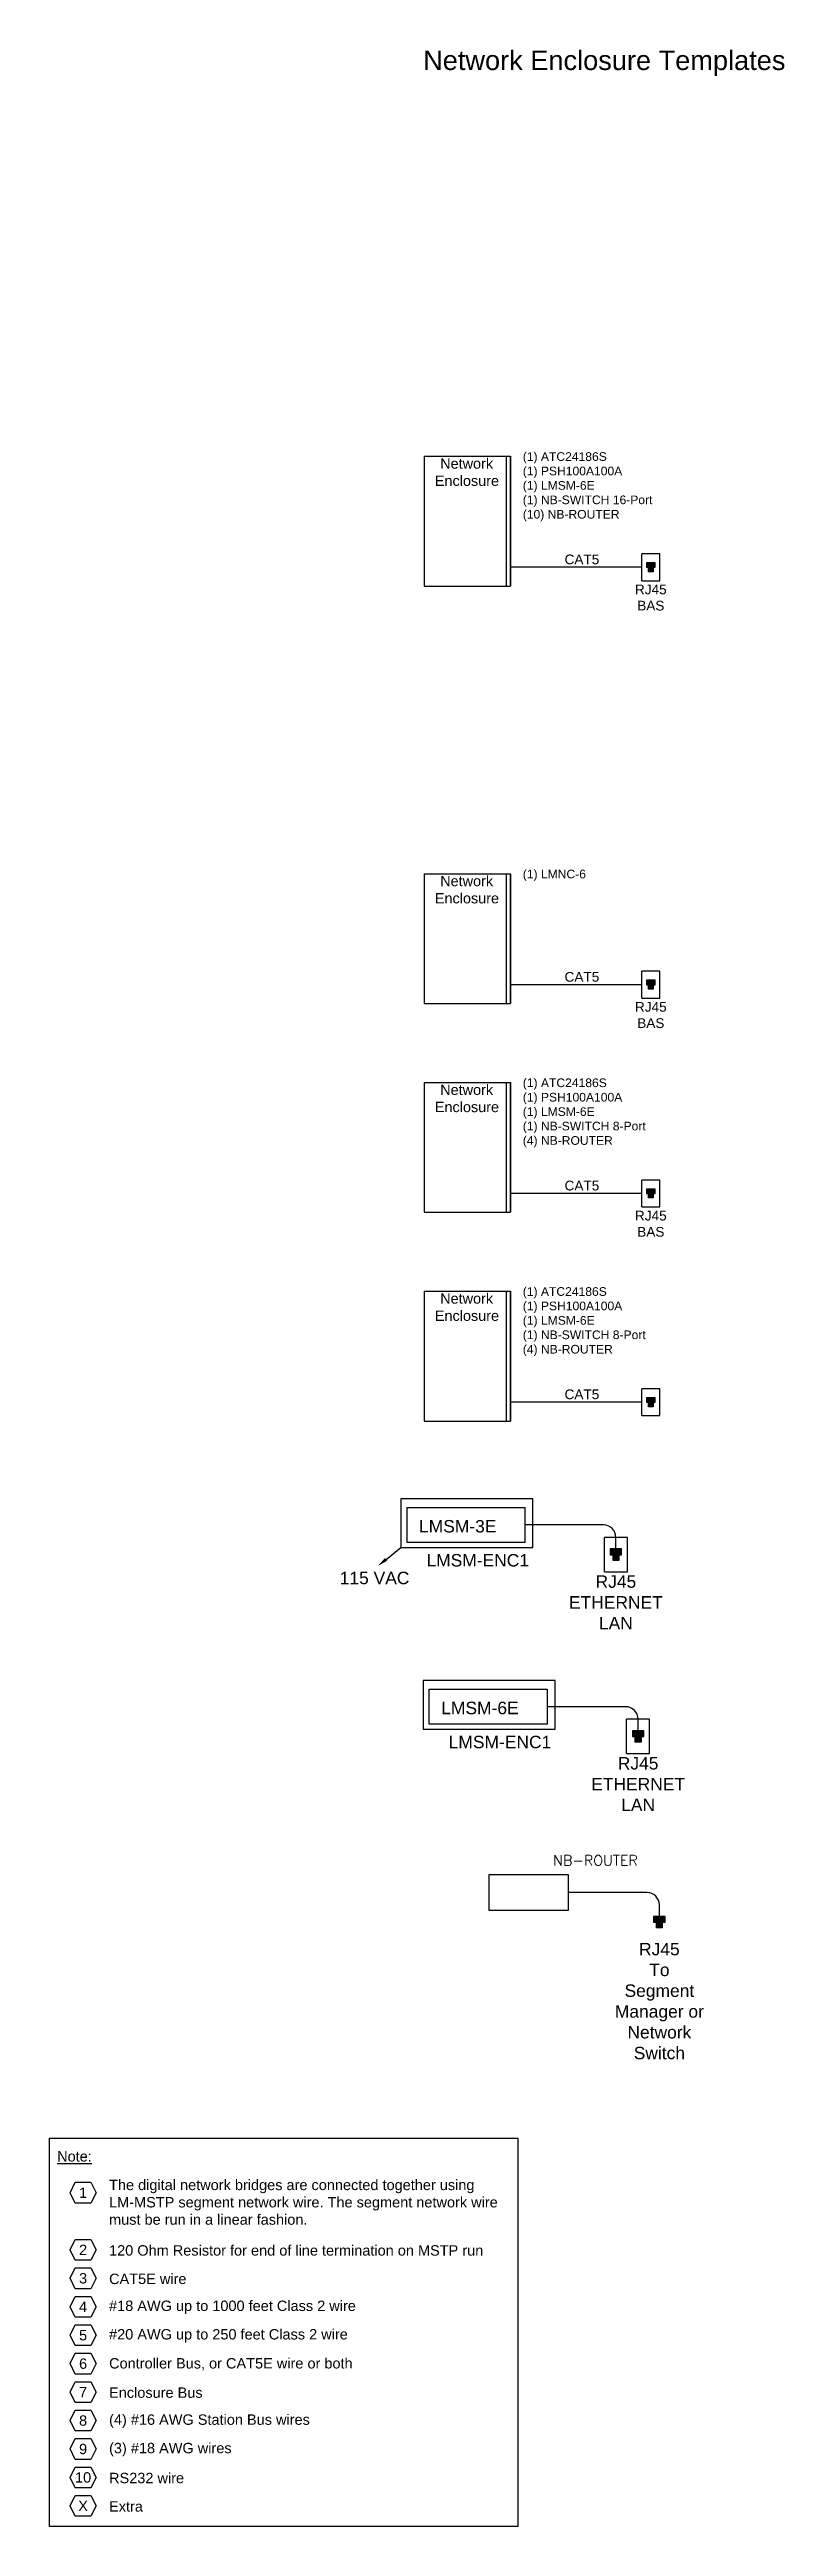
# Model space of a CAD drawing. Header units: inches. Extents: x -312 to 26, y -182 to 37.
# Drawn here: x -96.8 to -79.9, y -20.2 to 37 of the extents above; entities that cross this region are included whole.
import ezdxf
from ezdxf.enums import TextEntityAlignment as Align

# ---------------------------------------------------------------- set-up
doc = ezdxf.new("R2010")
doc.units = ezdxf.units.IN
doc.header["$MEASUREMENT"] = 0
doc.linetypes.add('HIDDEN', pattern=[0.375, 0.25, -0.125])
for name, color, linetype in [('16 NB-switch', 6, 'Continuous'), ('_WS_120_OHM', 160, 'Continuous'), ('_WS_18_AWG', 7, 'Continuous'), ('_WS_20_AWG', 7, 'Continuous'), ('_WS_3_18_AWG', 20, 'Continuous'), ('_WS_CAT5E', 3, 'Continuous'), ('_WS_CONTROLLER_BUS', 10, 'Continuous'), ('_WS_ENCLOSURE_BUS', 114, 'Continuous'), ('_WS_MSTP', 160, 'HIDDEN'), ('_WS_RS232', 4, 'Continuous'), ('_WS_STATION_BUS', 200, 'Continuous'), ('WS', 7, 'Continuous')]:
    doc.layers.add(name, color=color, linetype=linetype)
doc.styles.add('Arial', font='arial.ttf', dxfattribs={"height": 0.1875})
doc.styles.add('ROMANS', font='ROMANS.shx')
doc.styles.get("Standard").update_dxf_attribs({"font": 'arial.ttf'})

msp = doc.modelspace()

# ---------------------------------------------------------------- texts
at = {"insert": (-88.21415, 36.68499), "char_height": 0.449284, "attachment_point": 4}
msp.add_mtext_dynamic_manual_height_columns('Network Enclosure Templates', width=26.7906867, gutter_width=1, heights=[0], dxfattribs=at)
at = {"linetype": 'Continuous', "char_height": 0.22464, "width": 2.0842115, "attachment_point": 2}
for s, insert in [('CAT5', (-84.5447, 25.33136)), ('RJ45\\PBAS', (-82.95321, 24.63727)), ('CAT5', (-84.5447, 15.6836)), ('RJ45\\PBAS', (-82.95321, 14.98951)), ('CAT5', (-84.5447, 10.85972)), ('RJ45\\PBAS', (-82.95321, 10.16563)), ('CAT5', (-84.5447, 6.03584))]:
    msp.add_mtext(s, dxfattribs=dict(at, insert=insert))
at = {"layer": '16 NB-switch', "char_height": 0.2, "attachment_point": 1}
for s, insert, width in [('(1) ATC24186S\\P(1) PSH100A100A \\P(1) LMSM-6E\\P(1) NB-SWITCH 16-Port\\P(10) NB-ROUTER', (-85.91126, 27.69513), 4.1179883), ('(1) LMNC-6', (-85.91126, 18.04737), 3.75), ('(1) ATC24186S\\P(1) PSH100A100A \\P(1) LMSM-6E\\P(1) NB-SWITCH 8-Port\\P(4) NB-ROUTER\\P', (-85.91126, 13.22348), 3.75), ('(1) ATC24186S\\P(1) PSH100A100A \\P(1) LMSM-6E\\P(1) NB-SWITCH 8-Port\\P(4) NB-ROUTER\\P', (-85.91126, 8.3996), 3.75)]:
    msp.add_mtext(s, dxfattribs=dict(at, insert=insert, width=width))

# ---------------------------------------------------------------- blocks, each defined once
blk = doc.blocks.new('LMSM-3E')
for points in [[(-1.525, -1.124), (1.525, -1.124), (1.525, 0), (-1.525, 0)], [(-1.382, -0.197), (1.339, -0.197), (1.339, -1.01), (-1.382, -1.01)]]:
    blk.add_lwpolyline(points, close=True)
at = {"layer": 'WS'}
for p, q in [((-1.867, -1.398), (-1.525, -1.124)), ((3.155, -0.603), (1.339, -0.603)), ((3.178, -1.687), (3.178, -0.891)), ((3.178, -1.687), (3.178, -0.891)), ((3.709, -0.891), (3.178, -0.891)), ((3.709, -0.891), (3.178, -0.891)), ((3.443, -1.157), (3.443, -0.891)), ((3.709, -1.687), (3.709, -0.891)), ((3.709, -1.687), (3.709, -0.891)), ((3.178, -1.687), (3.709, -1.687)), ((3.178, -1.687), (3.709, -1.687)), ((3.576, -1.157), (3.311, -1.157)), ((3.576, -1.157), (3.311, -1.157)), ((3.311, -1.157), (3.311, -1.289)), ((3.311, -1.157), (3.311, -1.289)), ((3.311, -1.289), (3.576, -1.289)), ((3.311, -1.289), (3.576, -1.289)), ((3.377, -1.422), (3.377, -1.289)), ((3.377, -1.422), (3.377, -1.289)), ((3.51, -1.422), (3.377, -1.422)), ((3.51, -1.422), (3.377, -1.422)), ((3.51, -1.289), (3.51, -1.422)), ((3.51, -1.289), (3.51, -1.422)), ((3.576, -1.289), (3.576, -1.157)), ((3.576, -1.289), (3.576, -1.157))]:
    blk.add_line(p, q, dxfattribs=at)
blk.add_arc((3.155, -0.891), 0.288, 0, 90, dxfattribs=at)
for points in [[(-1.842, -1.429), (-1.893, -1.366), (-2.057, -1.55)], [(3.576, -1.157), (3.311, -1.157), (3.576, -1.289), (3.311, -1.289)], [(3.576, -1.157), (3.311, -1.157), (3.576, -1.289), (3.311, -1.289)], [(3.51, -1.289), (3.377, -1.289), (3.51, -1.422), (3.377, -1.422)], [(3.51, -1.289), (3.377, -1.289), (3.51, -1.422), (3.377, -1.422)]]:
    blk.add_solid(points, dxfattribs=at)
at = {"char_height": 0.288, "width": 6.93336, "attachment_point": 1}
for s, insert in [('LMSM-3E', (-1.105, -0.488)), ('LMSM-ENC1', (-0.933, -1.274))]:
    blk.add_mtext(s, dxfattribs=dict(at, insert=insert))
at = {"layer": 'WS'}
blk.add_text('115 VAC', height=0.288, dxfattribs=at).set_placement((-1.327, -1.971), align=Align.RIGHT)
at = {"layer": 'WS', "linetype": 'Continuous', "insert": (3.443, -1.767), "char_height": 0.288, "width": 2.67207, "attachment_point": 2}
blk.add_mtext('RJ45\\PETHERNET\\PLAN', dxfattribs=at)
blk = doc.blocks.new('LMSM-6E')
for points in [[(-1.525, -1.124), (1.525, -1.124), (1.525, 0), (-1.525, 0)], [(-1.382, -0.197), (1.339, -0.197), (1.339, -1.01), (-1.382, -1.01)]]:
    blk.add_lwpolyline(points, close=True)
at = {"layer": 'WS'}
for p, q in [((3.155, -0.603), (1.339, -0.603)), ((3.178, -1.687), (3.178, -0.891)), ((3.178, -1.687), (3.178, -0.891)), ((3.709, -0.891), (3.178, -0.891)), ((3.709, -0.891), (3.178, -0.891)), ((3.443, -1.157), (3.443, -0.891)), ((3.709, -1.687), (3.709, -0.891)), ((3.709, -1.687), (3.709, -0.891)), ((3.178, -1.687), (3.709, -1.687)), ((3.178, -1.687), (3.709, -1.687)), ((3.576, -1.157), (3.311, -1.157)), ((3.576, -1.157), (3.311, -1.157)), ((3.311, -1.157), (3.311, -1.289)), ((3.311, -1.157), (3.311, -1.289)), ((3.311, -1.289), (3.576, -1.289)), ((3.311, -1.289), (3.576, -1.289)), ((3.377, -1.422), (3.377, -1.289)), ((3.377, -1.422), (3.377, -1.289)), ((3.51, -1.422), (3.377, -1.422)), ((3.51, -1.422), (3.377, -1.422)), ((3.51, -1.289), (3.51, -1.422)), ((3.51, -1.289), (3.51, -1.422)), ((3.576, -1.289), (3.576, -1.157)), ((3.576, -1.289), (3.576, -1.157))]:
    blk.add_line(p, q, dxfattribs=at)
blk.add_arc((3.155, -0.891), 0.288, 0, 90, dxfattribs=at)
for points in [[(3.576, -1.157), (3.311, -1.157), (3.576, -1.289), (3.311, -1.289)], [(3.576, -1.157), (3.311, -1.157), (3.576, -1.289), (3.311, -1.289)], [(3.51, -1.289), (3.377, -1.289), (3.51, -1.422), (3.377, -1.422)], [(3.51, -1.289), (3.377, -1.289), (3.51, -1.422), (3.377, -1.422)]]:
    blk.add_solid(points, dxfattribs=at)
at = {"char_height": 0.288, "width": 6.93336, "attachment_point": 1}
for s, insert in [('LMSM-6E', (-1.105, -0.488)), ('LMSM-ENC1', (-0.933, -1.274))]:
    blk.add_mtext(s, dxfattribs=dict(at, insert=insert))
at = {"layer": 'WS', "linetype": 'Continuous', "insert": (3.443, -1.767), "char_height": 0.288, "width": 2.67207, "attachment_point": 2}
blk.add_mtext('RJ45\\PETHERNET\\PLAN', dxfattribs=at)
blk = doc.blocks.new('LMNC')
at = {"color": 4, "lineweight": 25}
for p, q in [((-0.989, 0), (1.011, 0)), ((-0.989, 0), (-0.989, -3)), ((0.911, 0), (0.911, -3)), ((1.011, 0), (1.011, -3)), ((1.011, -3), (1.011, 0)), ((1.011, 0), (1.011, -3)), ((-0.989, -3), (1.011, -3))]:
    blk.add_line(p, q, dxfattribs=at)
at = {"insert": (-0.018, -0.369), "char_height": 0.23865, "attachment_point": 4}
blk.add_mtext('\\pi-0.59801;Network\\P\\pi-0.72116;Enclosure', dxfattribs=at)
for tag, p in [('SWITCH_NUMBER', (1.384, -0.617)), ('ROUTER_NUMBER', (1.384, -0.259)), ('SEGMENT_MANAGER', (1.384, -0.971))]:
    blk.add_attdef(tag, p, '', height=0.212)
blk.add_attdef('CABINET_TYPE', text='', height=0.239).set_placement((-0.012, -0.989), align=Align.MIDDLE_CENTER)
blk = doc.blocks.new('_HEX_NOTE_X')
at = {"color": 0, "linetype": 'Continuous'}
for p, q in [((-0.3, 0), (-0.18, 0.24)), ((-0.18, -0.24), (-0.3, 0)), ((-0.18, 0.24), (0.18, 0.24)), ((0.18, 0.24), (0.3, 0)), ((0.3, 0), (0.18, -0.24)), ((0.18, -0.24), (-0.18, -0.24))]:
    blk.add_line(p, q, dxfattribs=at)
at = {"color": 0, "style": 'Arial'}
blk.add_text('X', height=0.24, dxfattribs=at).set_placement((0, 0), align=Align.MIDDLE_CENTER)
blk = doc.blocks.new('_HEX_NOTE_10')
at = {"color": 0, "linetype": 'Continuous'}
for p, q in [((-0.3, 0), (-0.18, 0.24)), ((-0.18, -0.24), (-0.3, 0)), ((-0.18, 0.24), (0.18, 0.24)), ((0.18, 0.24), (0.3, 0)), ((0.3, 0), (0.18, -0.24)), ((0.18, -0.24), (-0.18, -0.24))]:
    blk.add_line(p, q, dxfattribs=at)
at = {"color": 0, "style": 'Arial'}
blk.add_text('10', height=0.24, dxfattribs=at).set_placement((0, 0), align=Align.MIDDLE_CENTER)
blk = doc.blocks.new('_HEX_NOTE_2')
at = {"color": 0, "linetype": 'Continuous'}
for p, q in [((-0.3, 0), (-0.18, 0.24)), ((-0.18, -0.24), (-0.3, 0)), ((-0.18, 0.24), (0.18, 0.24)), ((0.18, 0.24), (0.3, 0)), ((0.3, 0), (0.18, -0.24)), ((0.18, -0.24), (-0.18, -0.24))]:
    blk.add_line(p, q, dxfattribs=at)
at = {"color": 0, "style": 'Arial'}
blk.add_text('2', height=0.24, dxfattribs=at).set_placement((0, 0), align=Align.MIDDLE_CENTER)
blk = doc.blocks.new('_HEX_NOTE_3')
at = {"color": 0, "linetype": 'Continuous'}
for p, q in [((-0.3, 0), (-0.18, 0.24)), ((-0.18, -0.24), (-0.3, 0)), ((-0.18, 0.24), (0.18, 0.24)), ((0.18, 0.24), (0.3, 0)), ((0.3, 0), (0.18, -0.24)), ((0.18, -0.24), (-0.18, -0.24))]:
    blk.add_line(p, q, dxfattribs=at)
at = {"color": 0, "style": 'Arial'}
blk.add_text('3', height=0.24, dxfattribs=at).set_placement((0, 0), align=Align.MIDDLE_CENTER)
blk = doc.blocks.new('_HEX_NOTE_4')
at = {"color": 0, "linetype": 'Continuous'}
for p, q in [((-0.3, 0), (-0.18, 0.24)), ((-0.18, -0.24), (-0.3, 0)), ((-0.18, 0.24), (0.18, 0.24)), ((0.18, 0.24), (0.3, 0)), ((0.3, 0), (0.18, -0.24)), ((0.18, -0.24), (-0.18, -0.24))]:
    blk.add_line(p, q, dxfattribs=at)
at = {"color": 0, "style": 'Arial'}
blk.add_text('4', height=0.24, dxfattribs=at).set_placement((0, 0), align=Align.MIDDLE_CENTER)
blk = doc.blocks.new('_HEX_NOTE_5')
at = {"color": 0, "linetype": 'Continuous'}
for p, q in [((-0.3, 0), (-0.18, 0.24)), ((-0.18, -0.24), (-0.3, 0)), ((-0.18, 0.24), (0.18, 0.24)), ((0.18, 0.24), (0.3, 0)), ((0.3, 0), (0.18, -0.24)), ((0.18, -0.24), (-0.18, -0.24))]:
    blk.add_line(p, q, dxfattribs=at)
at = {"color": 0, "style": 'Arial'}
blk.add_text('5', height=0.24, dxfattribs=at).set_placement((0, 0), align=Align.MIDDLE_CENTER)
blk = doc.blocks.new('_HEX_NOTE_6')
at = {"color": 0, "linetype": 'Continuous'}
for p, q in [((-0.3, 0), (-0.18, 0.24)), ((-0.18, -0.24), (-0.3, 0)), ((-0.18, 0.24), (0.18, 0.24)), ((0.18, 0.24), (0.3, 0)), ((0.3, 0), (0.18, -0.24)), ((0.18, -0.24), (-0.18, -0.24))]:
    blk.add_line(p, q, dxfattribs=at)
at = {"color": 0, "style": 'Arial'}
blk.add_text('6', height=0.24, dxfattribs=at).set_placement((0, 0), align=Align.MIDDLE_CENTER)
blk = doc.blocks.new('_HEX_NOTE_7')
at = {"color": 0, "linetype": 'Continuous'}
for p, q in [((-0.3, 0), (-0.18, 0.24)), ((-0.18, -0.24), (-0.3, 0)), ((-0.18, 0.24), (0.18, 0.24)), ((0.18, 0.24), (0.3, 0)), ((0.3, 0), (0.18, -0.24)), ((0.18, -0.24), (-0.18, -0.24))]:
    blk.add_line(p, q, dxfattribs=at)
at = {"color": 0, "style": 'Arial'}
blk.add_text('7', height=0.24, dxfattribs=at).set_placement((0, 0), align=Align.MIDDLE_CENTER)
blk = doc.blocks.new('_HEX_NOTE_8')
at = {"color": 0, "linetype": 'Continuous'}
for p, q in [((-0.3, 0), (-0.18, 0.24)), ((-0.18, -0.24), (-0.3, 0)), ((-0.18, 0.24), (0.18, 0.24)), ((0.18, 0.24), (0.3, 0)), ((0.3, 0), (0.18, -0.24)), ((0.18, -0.24), (-0.18, -0.24))]:
    blk.add_line(p, q, dxfattribs=at)
at = {"color": 0, "style": 'Arial'}
blk.add_text('8', height=0.24, dxfattribs=at).set_placement((0, 0), align=Align.MIDDLE_CENTER)
blk = doc.blocks.new('_HEX_NOTE_9')
at = {"color": 0, "linetype": 'Continuous'}
for p, q in [((-0.3, 0), (-0.18, 0.24)), ((-0.18, -0.24), (-0.3, 0)), ((-0.18, 0.24), (0.18, 0.24)), ((0.18, 0.24), (0.3, 0)), ((0.3, 0), (0.18, -0.24)), ((0.18, -0.24), (-0.18, -0.24))]:
    blk.add_line(p, q, dxfattribs=at)
at = {"color": 0, "style": 'Arial'}
blk.add_text('9', height=0.24, dxfattribs=at).set_placement((0, 0), align=Align.MIDDLE_CENTER)
blk = doc.blocks.new('_HEX_NOTE_1')
at = {"color": 0, "linetype": 'Continuous'}
for p, q in [((-0.3, 0), (-0.18, 0.24)), ((-0.18, -0.24), (-0.3, 0)), ((-0.18, 0.24), (0.18, 0.24)), ((0.18, 0.24), (0.3, 0)), ((0.3, 0), (0.18, -0.24)), ((0.18, -0.24), (-0.18, -0.24))]:
    blk.add_line(p, q, dxfattribs=at)
at = {"color": 0, "style": 'Arial'}
blk.add_text('1', height=0.24, dxfattribs=at).set_placement((0, 0), align=Align.MIDDLE_CENTER)
blk = doc.blocks.new('_WIRE_LEGEND')
blk.add_lwpolyline([(0, 0), (10.818, 0), (10.818, -8.97), (0, -8.97)], close=True)
at = {"layer": '_WS_120_OHM', "linetype": 'Continuous'}
for p, q in [((0.475, -2.578), (0.595, -2.338)), ((0.595, -2.818), (0.475, -2.578)), ((0.595, -2.338), (0.955, -2.338)), ((0.955, -2.818), (0.595, -2.818)), ((0.955, -2.338), (1.075, -2.578)), ((1.075, -2.578), (0.955, -2.818))]:
    blk.add_line(p, q, dxfattribs=at)
at = {"layer": '_WS_CAT5E', "linetype": 'Continuous'}
for p, q in [((0.475, -3.235), (0.595, -2.995)), ((0.595, -3.475), (0.475, -3.235)), ((0.595, -2.995), (0.955, -2.995)), ((0.955, -2.995), (1.075, -3.235)), ((1.075, -3.235), (0.955, -3.475)), ((0.955, -3.475), (0.595, -3.475))]:
    blk.add_line(p, q, dxfattribs=at)
blk.add_blockref('_HEX_NOTE_X', (0.775, -8.495))
at = {"layer": '_WS_120_OHM'}
blk.add_blockref('_HEX_NOTE_2', (0.775, -2.578), dxfattribs=at)
at = {"layer": '_WS_18_AWG'}
blk.add_blockref('_HEX_NOTE_4', (0.775, -3.892), dxfattribs=at)
at = {"layer": '_WS_20_AWG'}
blk.add_blockref('_HEX_NOTE_5', (0.775, -4.55), dxfattribs=at)
at = {"layer": '_WS_3_18_AWG'}
blk.add_blockref('_HEX_NOTE_9', (0.775, -7.18), dxfattribs=at)
at = {"layer": '_WS_CAT5E'}
blk.add_blockref('_HEX_NOTE_3', (0.775, -3.235), dxfattribs=at)
at = {"layer": '_WS_CONTROLLER_BUS'}
blk.add_blockref('_HEX_NOTE_6', (0.775, -5.207), dxfattribs=at)
at = {"layer": '_WS_ENCLOSURE_BUS'}
blk.add_blockref('_HEX_NOTE_7', (0.775, -5.865), dxfattribs=at)
at = {"layer": '_WS_MSTP'}
blk.add_blockref('_HEX_NOTE_1', (0.775, -1.257), dxfattribs=at)
at = {"layer": '_WS_RS232'}
blk.add_blockref('_HEX_NOTE_10', (0.775, -7.837), dxfattribs=at)
at = {"layer": '_WS_STATION_BUS'}
blk.add_blockref('_HEX_NOTE_8', (0.775, -6.522), dxfattribs=at)
blk.add_text('%%UNote:', height=0.24).set_placement((0.175, -0.537))
at = {"insert": (1.375, -8.509), "char_height": 0.24, "width": 9.23571, "attachment_point": 4}
blk.add_mtext('Extra', dxfattribs=at)
at = {"layer": '_WS_120_OHM'}
blk.add_text('2', height=0.24, dxfattribs=at).set_placement((0.775, -2.698), align=Align.CENTER)
at = {"layer": '_WS_120_OHM', "insert": (1.375, -2.592), "char_height": 0.24, "width": 9.23571, "attachment_point": 4}
blk.add_mtext('120 Ohm Resistor for end of line termination on MSTP run', dxfattribs=at)
at = {"layer": '_WS_20_AWG', "char_height": 0.24, "width": 9.23571, "attachment_point": 4}
for s, insert in [('#18 AWG up to 1000 feet Class 2 wire', (1.375, -3.907)), ('#20 AWG up to 250 feet Class 2 wire', (1.375, -4.565))]:
    blk.add_mtext(s, dxfattribs=dict(at, insert=insert))
at = {"layer": '_WS_3_18_AWG', "insert": (1.375, -7.194), "char_height": 0.24, "width": 9.23571, "attachment_point": 4}
blk.add_mtext('(3) #18 AWG wires', dxfattribs=at)
at = {"layer": '_WS_CAT5E'}
blk.add_text('3', height=0.24, dxfattribs=at).set_placement((0.775, -3.355), align=Align.CENTER)
at = {"layer": '_WS_CAT5E', "insert": (1.375, -3.25), "char_height": 0.24, "width": 9.23571, "attachment_point": 4}
blk.add_mtext('CAT5E wire', dxfattribs=at)
at = {"layer": '_WS_CONTROLLER_BUS', "insert": (1.375, -5.222), "char_height": 0.24, "width": 9.23571, "attachment_point": 4}
blk.add_mtext('Controller Bus, or CAT5E wire or both', dxfattribs=at)
at = {"layer": '_WS_ENCLOSURE_BUS', "insert": (1.375, -5.879), "char_height": 0.24, "width": 9.23571, "attachment_point": 4}
blk.add_mtext('Enclosure Bus', dxfattribs=at)
at = {"layer": '_WS_MSTP', "insert": (1.375, -0.957), "char_height": 0.24, "width": 9.23571, "attachment_point": 1}
blk.add_mtext('The digital network bridges are connected together using LM-MSTP segment network wire. The segment network wire must be run in a linear fashion.', dxfattribs=at)
at = {"layer": '_WS_RS232', "insert": (1.375, -7.852), "char_height": 0.24, "width": 9.23571, "attachment_point": 4}
blk.add_mtext('RS232 wire', dxfattribs=at)
at = {"layer": '_WS_STATION_BUS', "insert": (1.375, -6.537), "char_height": 0.24, "width": 9.23571, "attachment_point": 4}
blk.add_mtext('(4) #16 AWG Station Bus wires', dxfattribs=at)
blk = doc.blocks.new('NB-ROUTER')
blk.add_lwpolyline([(0, 0), (1.83, 0), (1.83, -0.83), (0, -0.83)], close=True)
at = {"layer": 'WS'}
for p, q in [((3.646, -0.415), (1.83, -0.415)), ((4.067, -0.968), (3.802, -0.968)), ((4.067, -0.968), (3.802, -0.968)), ((3.802, -0.968), (3.802, -1.101)), ((3.802, -0.968), (3.802, -1.101)), ((3.802, -1.101), (4.067, -1.101)), ((3.802, -1.101), (4.067, -1.101)), ((3.868, -1.234), (3.868, -1.101)), ((3.868, -1.234), (3.868, -1.101)), ((3.934, -0.968), (3.934, -0.703)), ((4.001, -1.101), (4.001, -1.234)), ((4.001, -1.101), (4.001, -1.234)), ((4.067, -1.101), (4.067, -0.968)), ((4.067, -1.101), (4.067, -0.968)), ((4.001, -1.234), (3.868, -1.234)), ((4.001, -1.234), (3.868, -1.234))]:
    blk.add_line(p, q, dxfattribs=at)
blk.add_arc((3.646, -0.703), 0.288, 0, 90, dxfattribs=at)
for points in [[(4.067, -0.968), (3.802, -0.968), (4.067, -1.101), (3.802, -1.101)], [(4.067, -0.968), (3.802, -0.968), (4.067, -1.101), (3.802, -1.101)], [(4.001, -1.101), (3.868, -1.101), (4.001, -1.234), (3.868, -1.234)], [(4.001, -1.101), (3.868, -1.101), (4.001, -1.234), (3.868, -1.234)]]:
    blk.add_solid(points, dxfattribs=at)
at = {"insert": (1.481, 0.327), "char_height": 0.24, "width": 5.724, "attachment_point": 4, "style": 'ROMANS'}
blk.add_mtext('NB-ROUTER', dxfattribs=at)
at = {"layer": 'WS', "linetype": 'Continuous', "insert": (3.934, -1.579), "char_height": 0.288, "width": 2.67207, "attachment_point": 2}
blk.add_mtext('RJ45\\PTo\\PSegment Manager or Network Switch', dxfattribs=at)

# ---------------------------------------------------------------- linework, layer by layer
for p, q in [((-82.74627, 25.34721), (-83.16015, 25.34721)), ((-83.16015, 24.72639), (-83.16015, 25.34721)), ((-82.74627, 24.72639), (-82.74627, 25.34721)), ((-83.16015, 25.0368), (-86.19239, 25.0368)), ((-83.16015, 24.72639), (-82.74627, 24.72639)), ((-83.05668, 25.14027), (-83.05668, 25.0368)), ((-82.84974, 25.14027), (-83.05668, 25.14027)), ((-83.05668, 25.0368), (-82.84974, 25.0368)), ((-83.00494, 24.93333), (-83.00494, 25.0368)), ((-82.90148, 24.93333), (-83.00494, 24.93333)), ((-82.90148, 25.0368), (-82.90148, 24.93333)), ((-82.84974, 25.0368), (-82.84974, 25.14027)), ((-82.74627, 15.69944), (-83.16015, 15.69944)), ((-83.16015, 15.07862), (-83.16015, 15.69944)), ((-83.05668, 15.4925), (-83.05668, 15.38903)), ((-82.84974, 15.4925), (-83.05668, 15.4925)), ((-82.84974, 15.38903), (-82.84974, 15.4925)), ((-82.74627, 15.07862), (-82.74627, 15.69944)), ((-83.16015, 15.38903), (-86.19239, 15.38903)), ((-83.16015, 15.07862), (-82.74627, 15.07862)), ((-83.05668, 15.38903), (-82.84974, 15.38903)), ((-83.00494, 15.28556), (-83.00494, 15.38903)), ((-82.90148, 15.28556), (-83.00494, 15.28556)), ((-82.90148, 15.38903), (-82.90148, 15.28556)), ((-83.16015, 10.56515), (-86.19239, 10.56515)), ((-82.74627, 10.87556), (-83.16015, 10.87556)), ((-83.16015, 10.25474), (-83.16015, 10.87556)), ((-83.05668, 10.66862), (-83.05668, 10.56515)), ((-82.84974, 10.66862), (-83.05668, 10.66862)), ((-83.05668, 10.56515), (-82.84974, 10.56515)), ((-83.00494, 10.46168), (-83.00494, 10.56515)), ((-82.90148, 10.46168), (-83.00494, 10.46168)), ((-82.90148, 10.56515), (-82.90148, 10.46168)), ((-82.84974, 10.56515), (-82.84974, 10.66862)), ((-82.74627, 10.25474), (-82.74627, 10.87556)), ((-83.16015, 10.25474), (-82.74627, 10.25474)), ((-83.16015, 5.74127), (-86.19239, 5.74127)), ((-82.74627, 6.05168), (-83.16015, 6.05168)), ((-83.16015, 5.43086), (-83.16015, 6.05168)), ((-83.05668, 5.84474), (-83.05668, 5.74127)), ((-82.84974, 5.84474), (-83.05668, 5.84474)), ((-83.05668, 5.74127), (-82.84974, 5.74127)), ((-83.00494, 5.6378), (-83.00494, 5.74127)), ((-82.90148, 5.74127), (-82.90148, 5.6378)), ((-82.84974, 5.74127), (-82.84974, 5.84474)), ((-82.74627, 5.43086), (-82.74627, 6.05168)), ((-83.16015, 5.43086), (-82.74627, 5.43086)), ((-82.90148, 5.6378), (-83.00494, 5.6378))]:
    msp.add_line(p, q)
for points in [[(-82.84974, 25.14027), (-83.05668, 25.14027), (-82.84974, 25.0368), (-83.05668, 25.0368)], [(-82.90148, 25.0368), (-83.00494, 25.0368), (-82.90148, 24.93333), (-83.00494, 24.93333)], [(-82.84974, 15.4925), (-83.05668, 15.4925), (-82.84974, 15.38903), (-83.05668, 15.38903)], [(-82.90148, 15.38903), (-83.00494, 15.38903), (-82.90148, 15.28556), (-83.00494, 15.28556)], [(-82.84974, 10.66862), (-83.05668, 10.66862), (-82.84974, 10.56515), (-83.05668, 10.56515)], [(-82.90148, 10.56515), (-83.00494, 10.56515), (-82.90148, 10.46168), (-83.00494, 10.46168)], [(-82.84974, 5.84474), (-83.05668, 5.84474), (-82.84974, 5.74127), (-83.05668, 5.74127)], [(-82.90148, 5.74127), (-83.00494, 5.74127), (-82.90148, 5.6378), (-83.00494, 5.6378)]]:
    msp.add_solid(points)

# ---------------------------------------------------------------- block references
for name, p in [('LMNC', (-87.20327, 27.60222)), ('LMNC', (-87.20327, 17.95446)), ('LMNC', (-87.20327, 13.13058)), ('LMNC', (-87.20327, 8.3067)), ('LMSM-3E', (-87.20327, 3.50702)), ('LMSM-6E', (-86.68959, -0.69262)), ('NB-ROUTER', (-86.68959, -5.17434)), ('_WIRE_LEGEND', (-96.8444, -11.26955))]:
    msp.add_blockref(name, p)

msp.set_redraw_order([(e.dxf.handle, doc.entitydb.next_handle()) for e in msp.query("TEXT MTEXT ATTDEF DIMENSION ARC_DIMENSION")])  # texts and dimensions are drawn at this point

doc.saveas('drawing.dxf')
